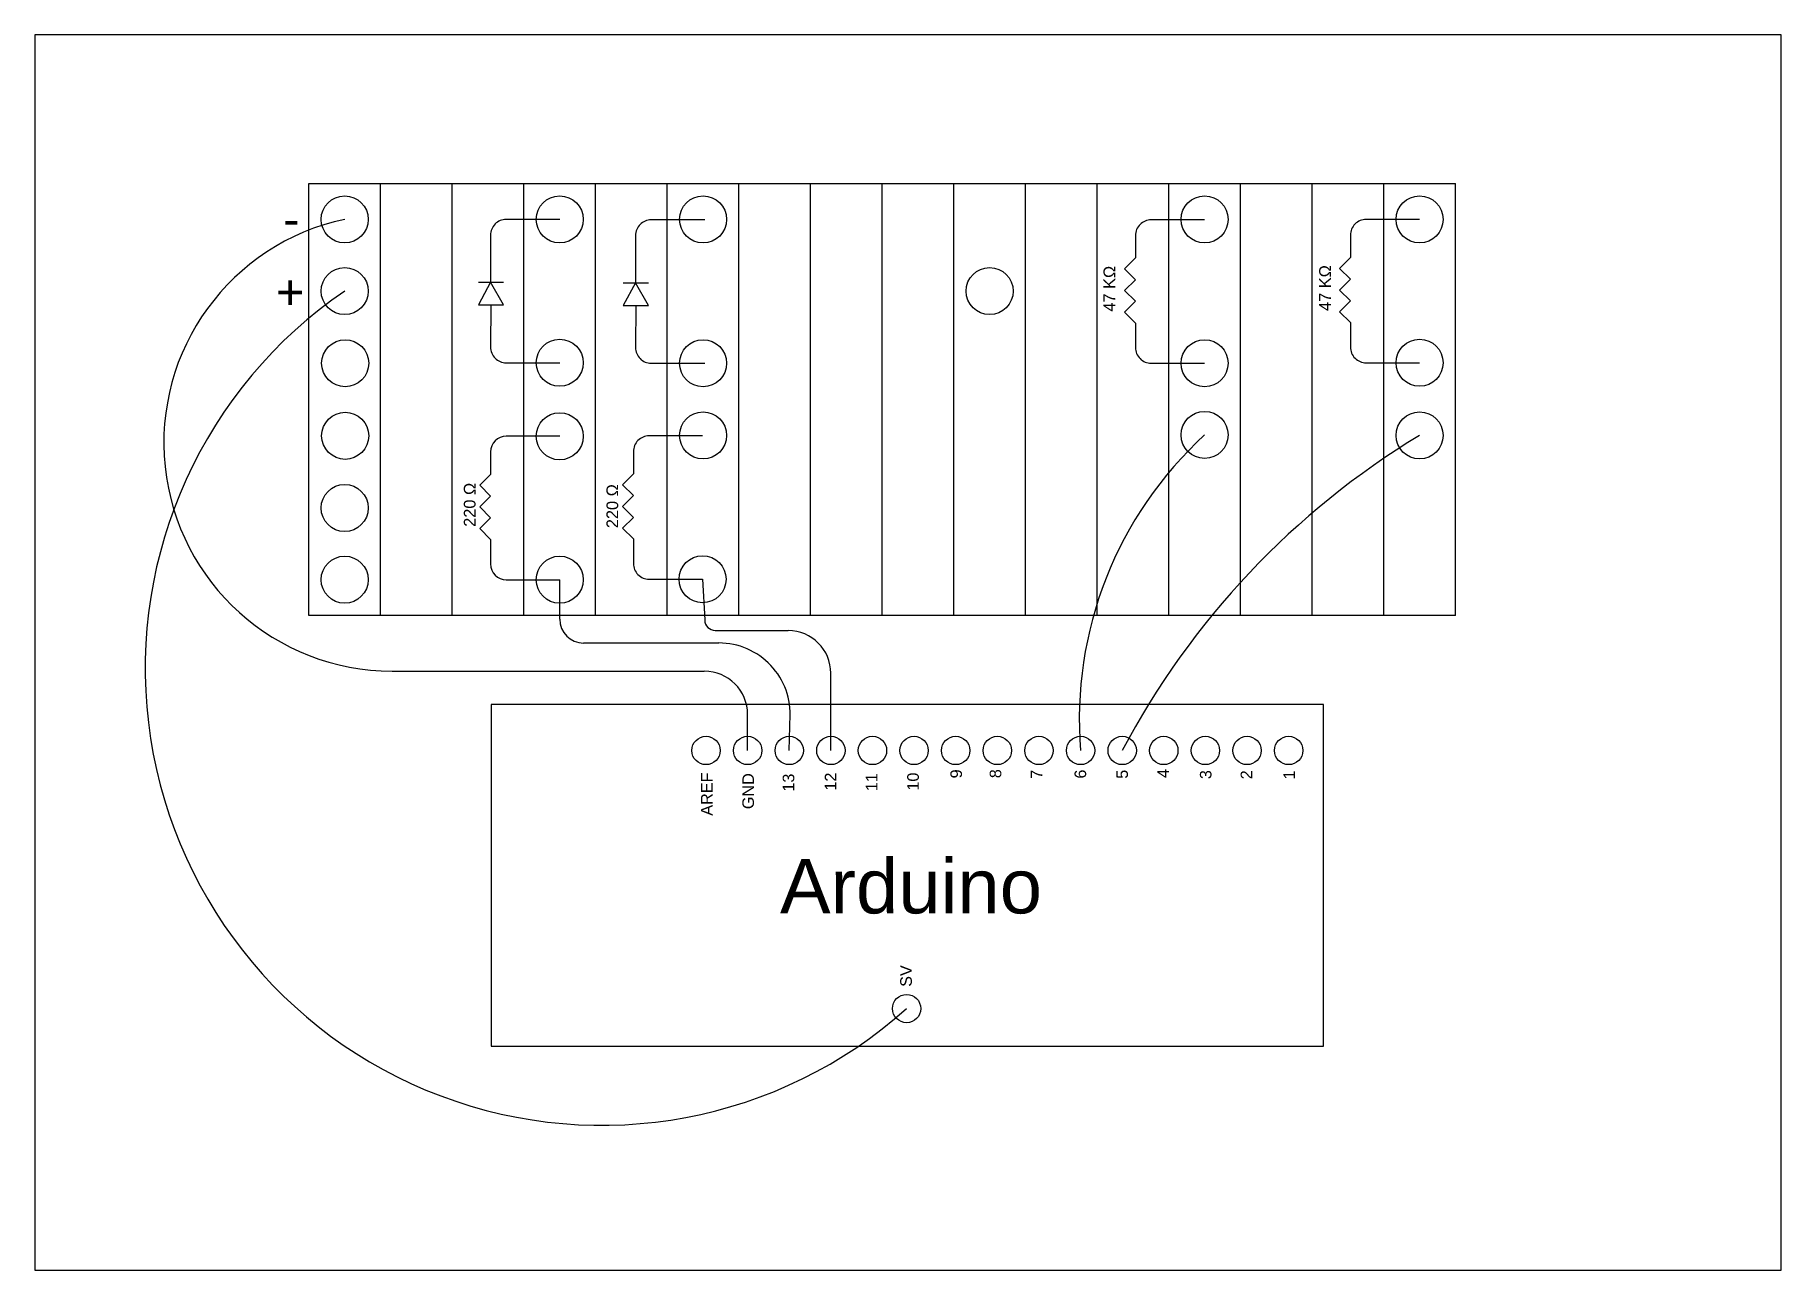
# Model space of a CAD drawing. Header units: millimetres. Extents: x 0 to 1697, y 0 to 477.
# Drawn here: x 1050 to 1347, y 0 to 210 of the extents above; entities that cross this region are included whole.
import ezdxf

# ---------------------------------------------------------------- set-up
doc = ezdxf.new("R2010")
doc.units = ezdxf.units.MM
for name, color, linetype in [('Collegamenti', 151, 'Continuous'), ('Foglio', 131, 'Continuous'), ('Quarto circuito', 20, 'Continuous')]:
    doc.layers.add(name, color=color, linetype=linetype)
doc.styles.get("Standard").update_dxf_attribs({"font": 'arial.ttf'})

msp = doc.modelspace()

# ---------------------------------------------------------------- texts
at = {"layer": 'Collegamenti'}
for s, p in [('-', (1092.25, 175.77)), ('+', (1091, 163.34))]:
    msp.add_text(s, height=5.91, dxfattribs=at).set_placement(p)
for s, p in [('47 KΩ', (1233.74, 162.95)), ('47 KΩ', (1270.42, 163.07)), ('220 Ω', (1124.94, 126.37)), ('220 Ω', (1149.2, 126.14))]:
    msp.add_text(s, height=1.988, rotation=90, dxfattribs=at).set_placement(p)
at = {"layer": 'Quarto circuito'}
for s, height, p in [('AREF', 1.974, (1165.26, 77.25)), ('GND', 1.974, (1172.3, 78.36)), ('13', 1.974, (1179.16, 81.34)), ('12', 1.974, (1186.32, 81.51)), ('11', 1.974, (1193.3, 81.42)), ('10', 1.974, (1200.34, 81.51)), ('9', 1.97, (1207.68, 83.6)), ('8', 1.97, (1214.36, 83.63)), ('7', 1.97, (1221.34, 83.53)), ('6', 1.97, (1228.8, 83.56)), ('5', 1.97, (1235.9, 83.53)), ('4', 1.97, (1242.88, 83.66)), ('3', 1.97, (1250.12, 83.47)), ('2', 1.97, (1257.05, 83.44)), ('1', 1.97, (1264.33, 83.42)), ('SV', 1.974, (1199.15, 48.15))]:
    msp.add_text(s, height=height, rotation=90, dxfattribs=at).set_placement(p)
msp.add_text('Arduino', height=9.258, dxfattribs=at).set_placement((1176.72, 60.64))

# ---------------------------------------------------------------- linework, layer by layer
at = {"layer": 'Collegamenti'}
for p, q in [((1125.43, 167.94), (1129.71, 167.94)), ((1150.08, 167.86), (1154.37, 167.86)), ((1139.26, 141.76), (1130.16, 141.76)), ((1127.49, 139.09), (1127.49, 135.27)), ((1127.49, 135.27), (1125.65, 133.43)), ((1125.65, 133.43), (1127.49, 131.59)), ((1127.49, 131.59), (1125.65, 129.75)), ((1125.65, 129.75), (1127.49, 127.91)), ((1127.49, 127.91), (1125.65, 126.06)), ((1125.65, 126.06), (1127.49, 124.22)), ((1127.49, 124.22), (1127.49, 120.05)), ((1130.16, 117.38), (1139.26, 117.38)), ((1139.26, 110.67), (1139.26, 117.38)), ((1163.56, 117.46), (1163.92, 110.54)), ((1165.71, 108.74), (1178.1, 108.74)), ((1166.32, 106.61), (1143.32, 106.61)), ((1110.76, 101.83), (1163.85, 101.83)), ((1185.38, 88.34), (1185.38, 101.46)), ((1171.22, 88.34), (1171.22, 94.46)), ((1178.3, 88.34), (1178.48, 94.46))]:
    msp.add_line(p, q, dxfattribs=at)
for points in [[(1139.26, 178.64), (1130.16, 178.64, 0.414214), (1127.49, 175.97), (1127.49, 167.94)], [(1163.92, 178.56), (1154.82, 178.56, 0.414214), (1152.15, 175.89), (1152.15, 167.86)], [(1248.95, 178.56), (1239.86, 178.56, 0.414214), (1237.19, 175.89), (1237.19, 172.08), (1235.35, 170.23), (1237.19, 168.39), (1235.35, 166.55), (1237.19, 164.71), (1235.35, 162.87), (1237.19, 161.02), (1237.19, 156.85, 0.414214), (1239.86, 154.18), (1248.95, 154.18)], [(1285.52, 178.64), (1276.42, 178.64, 0.414214), (1273.75, 175.97), (1273.75, 172.15), (1271.91, 170.31), (1273.75, 168.47), (1271.91, 166.63), (1273.75, 164.79), (1271.91, 162.94), (1273.75, 161.1), (1273.75, 156.93, 0.414214), (1276.42, 154.26), (1285.52, 154.26)], [(1127.57, 164.09), (1127.49, 156.93, 0.414214), (1130.16, 154.26), (1139.26, 154.26)], [(1152.23, 164.01), (1152.15, 156.85, 0.414214), (1154.82, 154.18), (1163.92, 154.18)], [(1163.56, 141.84), (1154.46, 141.84, 0.414214), (1151.79, 139.16), (1151.79, 135.35), (1149.95, 133.51), (1151.79, 131.67), (1149.95, 129.83), (1151.79, 127.98), (1149.95, 126.14), (1151.79, 124.3), (1151.79, 120.13, 0.414214), (1154.46, 117.46), (1163.56, 117.46)]]:
    msp.add_lwpolyline(points, format="xyb", dxfattribs=at)
for points in [[(1129.71, 164.09), (1127.49, 167.94), (1125.43, 164.09)], [(1154.37, 164.01), (1152.15, 167.86), (1150.08, 164.01)]]:
    msp.add_lwpolyline(points, close=True, dxfattribs=at)
for centre, radius, start, end in [((1110.76, 140.66), 38.83, 101.9964, 270), ((1146.41, 102.27), 77.65, 124.2608, 311.8894), ((1130.16, 139.09), 2.67, 90, 180), ((1293.12, 93.65), 65.48, 132.4107, 184.6508), ((1356.76, 23.98), 137.78, 121.1338, 152.1545), ((1130.16, 120.05), 2.67, 180, 270), ((1143.32, 110.67), 4.06, 180, 270), ((1165.71, 110.54), 1.79, 180, 270), ((1178.1, 101.46), 7.28, 0, 90), ((1166.32, 94.46), 12.16, 356.6087, 90), ((1163.85, 94.46), 7.37, 0, 90)]:
    msp.add_arc(centre, radius, start, end, dxfattribs=at)
at = {"layer": 'Foglio'}
msp.add_lwpolyline([(1050, 0), (1347, 0), (1347, 210), (1050, 210)], close=True, dxfattribs=at)
at = {"layer": 'Quarto circuito'}
for p, q in [((1096.6, 184.73), (1291.61, 184.73)), ((1096.6, 111.29), (1096.6, 184.73)), ((1108.79, 111.29), (1108.79, 184.73)), ((1120.98, 111.29), (1120.98, 184.73)), ((1133.16, 111.29), (1133.16, 184.73)), ((1145.35, 111.29), (1145.35, 184.73)), ((1157.54, 111.29), (1157.54, 184.73)), ((1169.73, 111.29), (1169.73, 184.73)), ((1181.92, 111.29), (1181.92, 184.73)), ((1194.11, 111.29), (1194.11, 184.73)), ((1206.29, 111.29), (1206.29, 184.73)), ((1218.48, 111.29), (1218.48, 184.73)), ((1230.67, 111.29), (1230.67, 184.73)), ((1242.86, 111.29), (1242.86, 184.73)), ((1255.05, 111.29), (1255.05, 184.73)), ((1267.24, 111.29), (1267.24, 184.73)), ((1279.42, 111.29), (1279.42, 184.73)), ((1291.61, 111.29), (1291.61, 184.73)), ((1291.61, 111.29), (1096.6, 111.29)), ((1127.61, 96.17), (1127.61, 38.09)), ((1269.19, 96.17), (1127.61, 96.17)), ((1269.19, 38.09), (1269.19, 96.17)), ((1127.61, 38.09), (1269.19, 38.09))]:
    msp.add_line(p, q, dxfattribs=at)
for centre, radius in [((1102.69, 178.64), 4), ((1139.26, 178.64), 4), ((1163.64, 178.64), 4), ((1248.95, 178.64), 4), ((1285.52, 178.64), 4), ((1102.69, 166.45), 4), ((1212.39, 166.45), 4), ((1102.77, 154.18), 4), ((1139.26, 154.26), 4), ((1163.64, 154.18), 4), ((1248.95, 154.18), 4), ((1285.52, 154.26), 4), ((1102.77, 141.84), 4), ((1139.26, 141.76), 4), ((1163.64, 141.91), 4), ((1248.95, 141.99), 4), ((1285.52, 141.91), 4), ((1102.69, 129.57), 4), ((1102.69, 117.38), 4), ((1139.26, 117.38), 4), ((1163.56, 117.46), 4), ((1164.15, 88.34), 2.41), ((1171.22, 88.34), 2.41), ((1178.3, 88.34), 2.41), ((1185.38, 88.34), 2.41), ((1192.46, 88.34), 2.41), ((1199.53, 88.34), 2.41), ((1206.61, 88.34), 2.41), ((1213.69, 88.34), 2.41), ((1220.77, 88.34), 2.41), ((1227.85, 88.34), 2.41), ((1234.93, 88.34), 2.41), ((1242.01, 88.34), 2.41), ((1249.09, 88.34), 2.41), ((1256.17, 88.34), 2.41), ((1263.25, 88.34), 2.41), ((1198.26, 44.46), 2.41)]:
    msp.add_circle(centre, radius, dxfattribs=at)

msp.set_redraw_order([(e.dxf.handle, doc.entitydb.next_handle()) for e in msp.query("TEXT MTEXT ATTDEF DIMENSION ARC_DIMENSION")])  # texts and dimensions are drawn at this point

doc.saveas('drawing.dxf')
